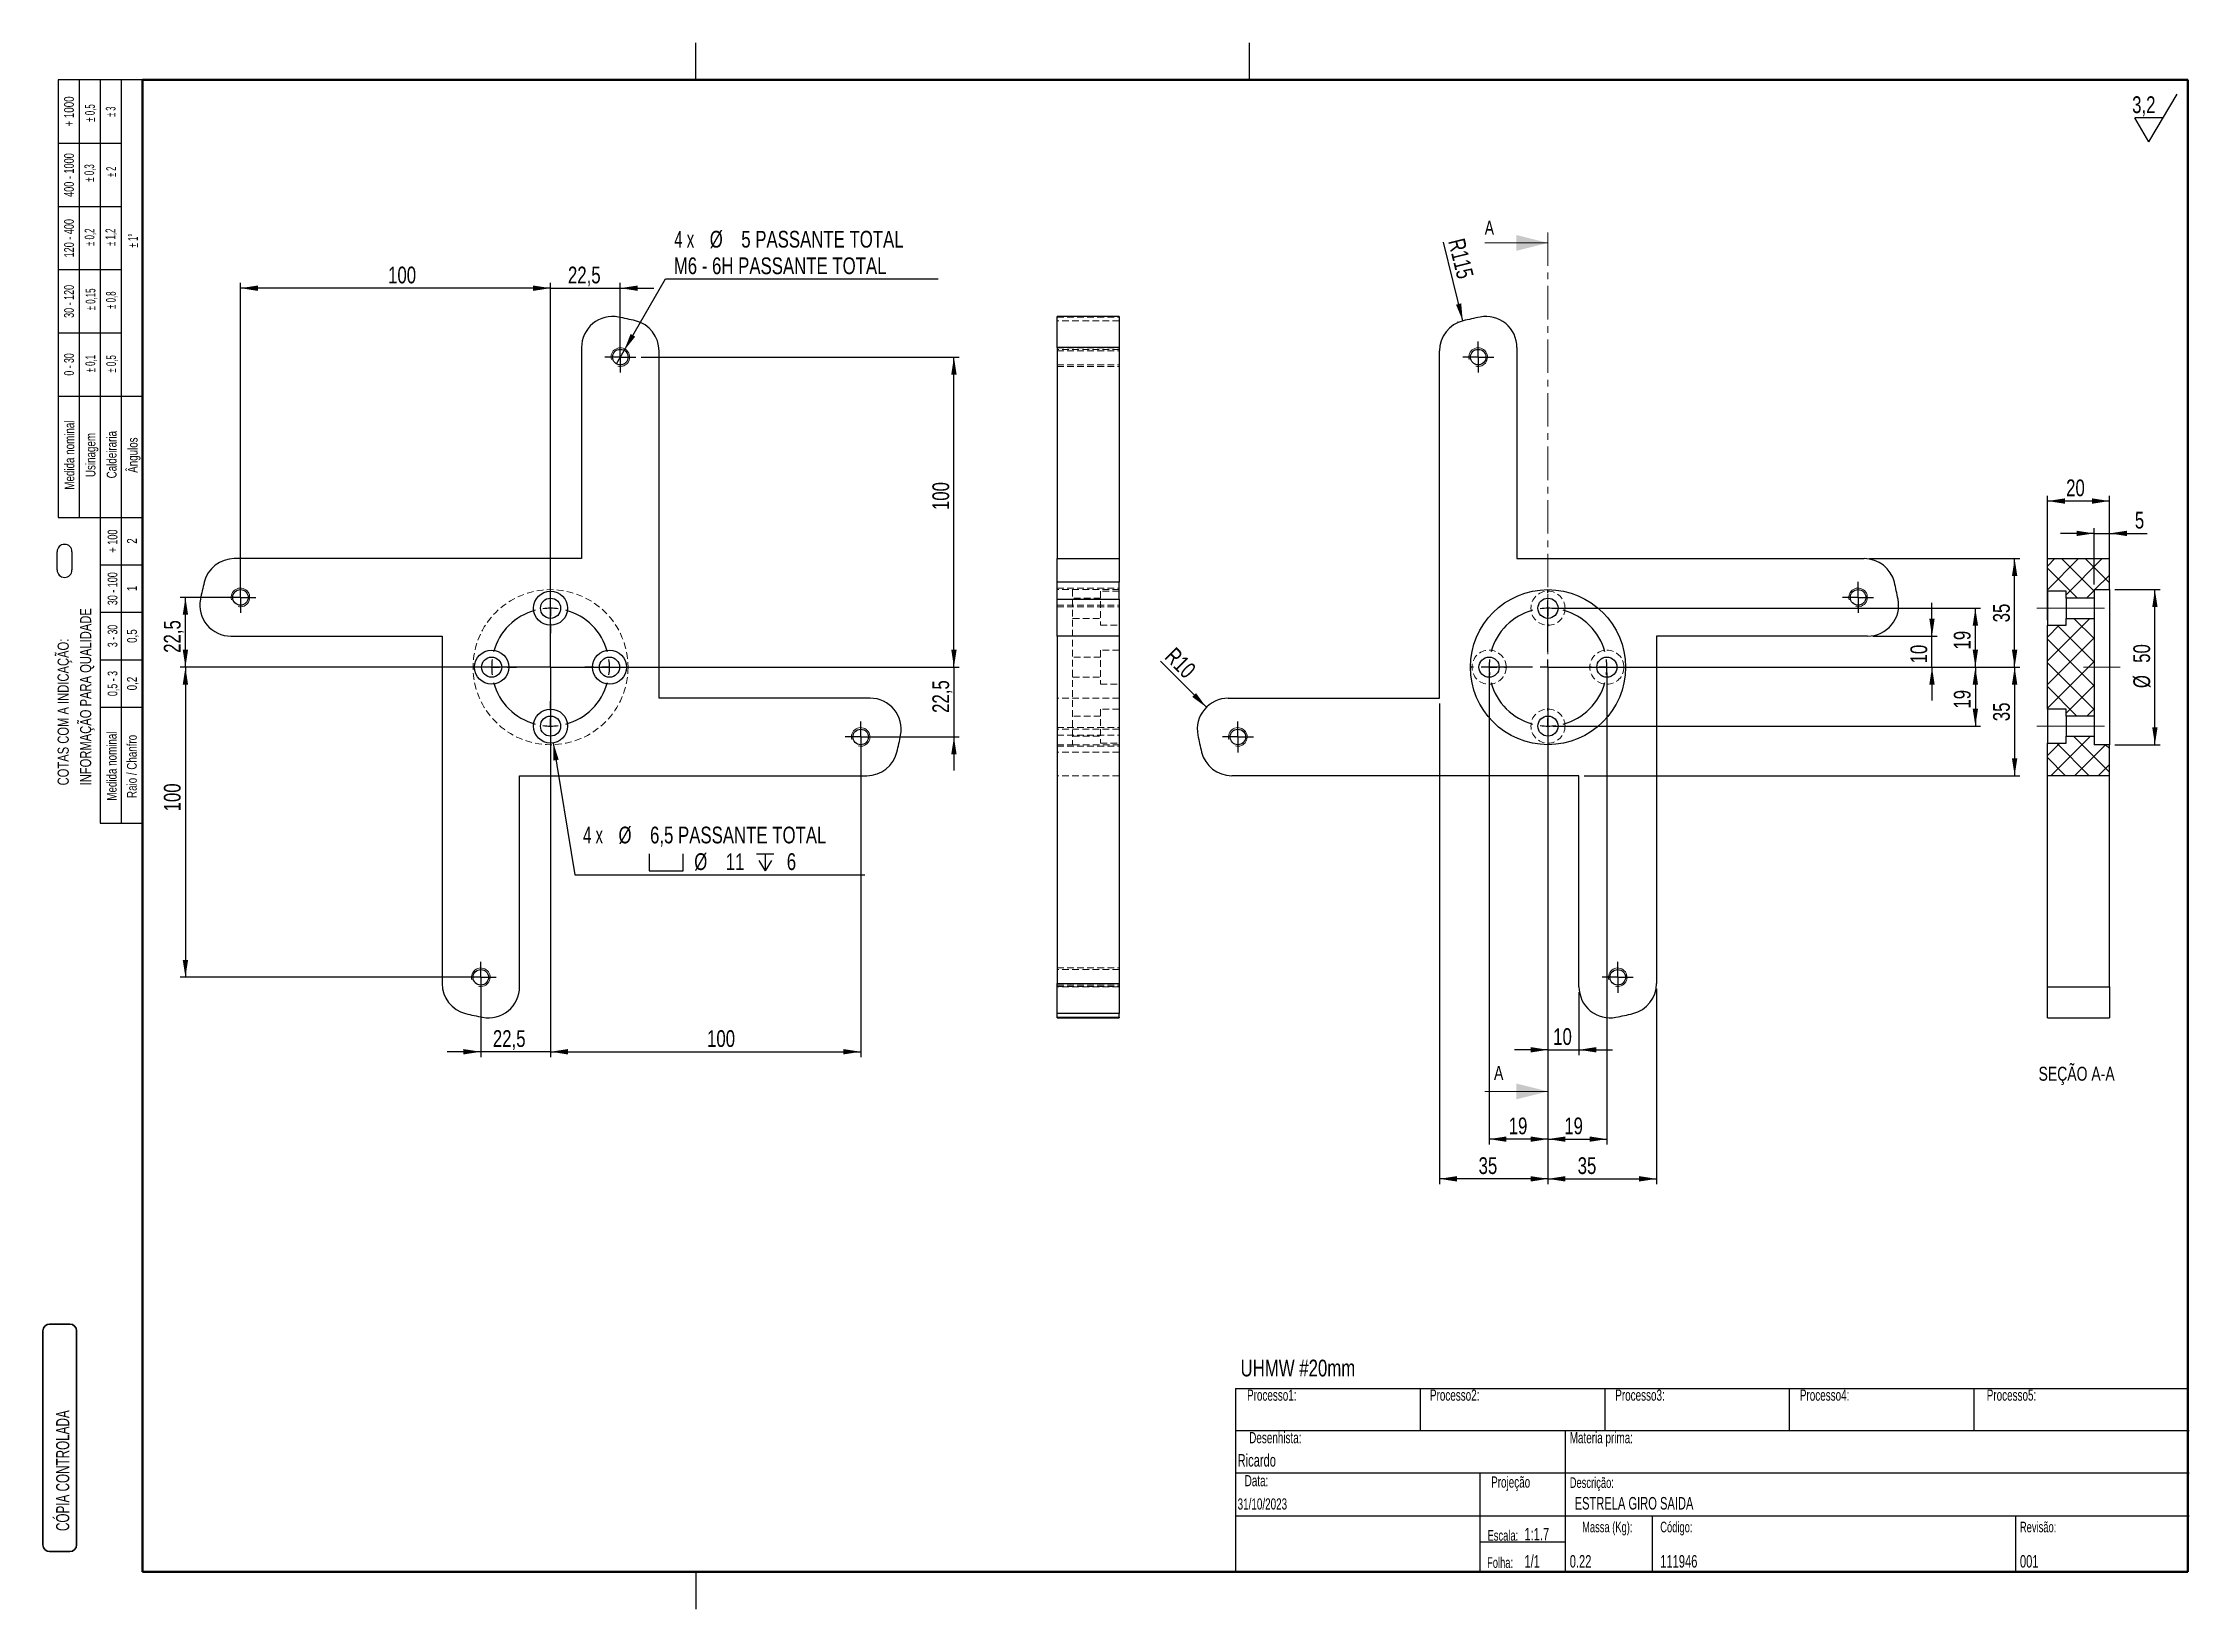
# Model space of a CAD drawing. Header units: millimetres. Extents: x 10 to 702, y 0 to 505.
import ezdxf
from ezdxf.enums import TextEntityAlignment as Align

# ---------------------------------------------------------------- set-up
doc = ezdxf.new("R2010")
doc.units = ezdxf.units.MM
doc.header["$LTSCALE"] = 1.7
for name, pattern in [('CENTER', [10.16, 6.35, -1.27, 1.27, -1.27]), ('CENTERX2', [20.32, 12.7, -2.54, 2.54, -2.54]), ('HIDDEN', [1.905, 1.27, -0.635])]:
    doc.linetypes.add(name, pattern=pattern)
doc.layers.add('CONTORNO', color=7, linetype='Continuous', lineweight=25)
doc.layers.add('DIMENSÃO', color=7, linetype='Continuous')
doc.styles.add('SLDTEXTSTYLE0', font='TXT', dxfattribs={"width": 0.663})
doc.styles.add('SLDTEXTSTYLE1', font='TXT', dxfattribs={"width": 0.75})
doc.styles.add('SLDTEXTSTYLE2', font='TXT', dxfattribs={"width": 0.605})
doc.styles.add('SLDTEXTSTYLE3', font='TXT', dxfattribs={"width": 0.57})
doc.styles.add('SLDTEXTSTYLE4', font='TXT', dxfattribs={"width": 0.7})
doc.styles.add('SLDTEXTSTYLE5', font='TXT', dxfattribs={"width": 0.694444})
doc.styles.add('SLDTEXTSTYLE6', font='TXT', dxfattribs={"width": 0.6875})
doc.styles.add('SLDTEXTSTYLE7', font='TXT', dxfattribs={"width": 0.666667})
doc.styles.add('SLDTEXTSTYLE8', font='TXT', dxfattribs={"width": 0.678571})
doc.dimstyles.new('SLDDIMSTYLE0', dxfattribs={"dimtxt": 5.3975, "dimasz": 5.6134, "dimexe": 0, "dimexo": 0.0625, "dimgap": 1.349375, "dimtad": 1, "dimdec": 3, "dimrnd": 1e-09, "dimzin": 12, "dimdsep": 46, "dimtxsty": 'SLDTEXTSTYLE1', "dimsah": 1, "dimcen": 0.09, "dimadec": 0, "dimazin": 3, "dimtfac": 1, "dimtdec": 3, "dimtofl": 0, "dimtmove": 0, "dimatfit": 3, "dimfxl": 0, "dimfrac": 2, "dimtolj": 1, "dimtzin": 12, "dimarcsym": 0})
doc.dimstyles.new('SLDDIMSTYLE1', dxfattribs={"dimtxt": 5.3975, "dimasz": 5.6134, "dimexe": 0, "dimexo": 0.0625, "dimgap": 1.349375, "dimtad": 1, "dimdec": 3, "dimrnd": 1e-09, "dimzin": 12, "dimdsep": 46, "dimtxsty": 'SLDTEXTSTYLE1', "dimsah": 1, "dimcen": 0.09, "dimadec": 0, "dimazin": 3, "dimtfac": 1, "dimtdec": 3, "dimtmove": 0, "dimatfit": 0, "dimfxl": 0, "dimfrac": 2, "dimtolj": 1, "dimtzin": 12, "dimarcsym": 0})
doc.dimstyles.new('SLDDIMSTYLE2', dxfattribs={"dimtxt": 5.3975, "dimasz": 5.6134, "dimexe": 0, "dimexo": 0.0625, "dimgap": 1.349375, "dimtad": 1, "dimdec": 3, "dimrnd": 1e-09, "dimzin": 12, "dimdsep": 46, "dimtxsty": 'SLDTEXTSTYLE1', "dimsah": 1, "dimcen": 0, "dimadec": 0, "dimazin": 3, "dimtfac": 1, "dimtdec": 3, "dimtofl": 0, "dimtmove": 0, "dimatfit": 3, "dimfxl": 0, "dimfrac": 2, "dimtolj": 1, "dimtzin": 12, "dimarcsym": 0})
doc.dimstyles.new('SLDDIMSTYLE3', dxfattribs={"dimtxt": 5.3975, "dimasz": 5.6134, "dimexe": 0, "dimexo": 0.0625, "dimgap": 1.349375, "dimtad": 0, "dimtih": 1, "dimtoh": 1, "dimdec": 1, "dimrnd": 1e-09, "dimzin": 12, "dimdsep": 46, "dimtxsty": 'SLDTEXTSTYLE1', "dimsah": 1, "dimcen": 0, "dimadec": 0, "dimazin": 3, "dimtfac": 1, "dimtdec": 3, "dimtofl": 0, "dimtmove": 0, "dimatfit": 3, "dimfxl": 0, "dimfrac": 2, "dimtolj": 1, "dimtzin": 12, "dimarcsym": 0})
doc.dimstyles.new('SLDDIMSTYLE4', dxfattribs={"dimtxt": 5.3975, "dimasz": 5.6134, "dimexe": 0, "dimexo": 0.0625, "dimgap": 1.349375, "dimtad": 0, "dimtih": 1, "dimtoh": 1, "dimdec": 6, "dimrnd": 1e-09, "dimzin": 12, "dimdsep": 46, "dimtxsty": 'SLDTEXTSTYLE1', "dimblk1": 'NONE', "dimsah": 1, "dimcen": 0, "dimadec": 0, "dimazin": 3, "dimtfac": 1, "dimtdec": 3, "dimtmove": 0, "dimatfit": 3, "dimldrblk": 'NONE', "dimfxl": 0, "dimfrac": 2, "dimtolj": 1, "dimtzin": 12, "dimarcsym": 0})

msp = doc.modelspace()

# ---------------------------------------------------------------- texts
at = {"color": 7, "linetype": 'Continuous', "char_height": 4.4979167, "attachment_point": 1, "style": 'SLDTEXTSTYLE1'}
for insert in [(475.3486052, 447.5698103), (478.350591, 175.0064194)]:
    msp.add_mtext('A', dxfattribs=dict(at, insert=insert))
at = {"layer": 'CONTORNO'}
for s, insert, char_height, attachment_point, style in [('SEÇÃO A-A', (666.2157759, 174.7452305), 4.49791667, 2, 'SLDTEXTSTYLE1'), ('UHMW #20mm', (396.6144204, 80.2842279), 5.3975, 1, 'SLDTEXTSTYLE1'), ('Processo1:', (406.687436, 70.6545457), 3.59833333, 2, 'SLDTEXTSTYLE0'), ('Processo2:', (465.6715597, 70.6545457), 3.59833333, 2, 'SLDTEXTSTYLE0'), ('Processo3:', (525.4268522, 70.6545457), 3.59833333, 2, 'SLDTEXTSTYLE0'), ('Processo4:', (584.9573185, 70.6545457), 3.59833333, 2, 'SLDTEXTSTYLE0'), ('Processo5:', (645.2194519, 70.6545457), 3.59833333, 2, 'SLDTEXTSTYLE0')]:
    msp.add_mtext(s, dxfattribs=dict(at, insert=insert, char_height=char_height, attachment_point=attachment_point, style=style))
at = {"layer": 'DIMENSÃO', "attachment_point": 2, "rotation": 90}
for s, insert, char_height, style in [('+ 1000', (17.2627494, 482.8073558), 3.14854167, 'SLDTEXTSTYLE1'), ('± 0,5', (24.0215074, 482.3220968), 3.14854167, 'SLDTEXTSTYLE2'), ('± 3', (30.6801335, 482.7243535), 3.14854167, 'SLDTEXTSTYLE3'), ('400 - 1000', (17.2627494, 462.3064132), 3.14854167, 'SLDTEXTSTYLE4'), ('± 0,3', (23.8000209, 462.9683161), 3.14854167, 'SLDTEXTSTYLE2'), ('± 2', (30.8403589, 463.3470145), 3.14854167, 'SLDTEXTSTYLE3'), ('120 - 400', (17.2627494, 441.938117), 3.14854167, 'SLDTEXTSTYLE5'), ('± 0,2', (23.8801335, 442.2478655), 3.14854167, 'SLDTEXTSTYLE2'), ('± 1,2', (30.6000209, 442.2478655), 3.14854167, 'SLDTEXTSTYLE2'), ('± 1°', (37.8918769, 441.1903617), 3.14854167, 'SLDTEXTSTYLE2'), ('30 - 120', (17.2627494, 421.5698216), 3.14854167, 'SLDTEXTSTYLE6'), ('± 0,15', (24.2094699, 422.2118882), 3.14854167, 'SLDTEXTSTYLE2'), ('± 0,8', (30.7742297, 421.9620713), 3.14854167, 'SLDTEXTSTYLE2'), ('0 - 30', (17.2627494, 401.2332293), 3.14854167, 'SLDTEXTSTYLE7'), ('± 0,1', (24.1392682, 401.490818), 3.14854167, 'SLDTEXTSTYLE2'), ('± 0,5', (30.85289, 401.4044398), 3.14854167, 'SLDTEXTSTYLE2'), ('Medida nominal', (17.4088015, 371.998081), 3.148541667, 'SLDTEXTSTYLE1'), ('Usinagem', (24.2088015, 372.0214045), 3.14854167, 'SLDTEXTSTYLE1'), ('Caldeiraria', (31.0088015, 372.1278138), 3.148541667, 'SLDTEXTSTYLE1'), ('Ângulos', (37.8088015, 371.9893365), 3.14854167, 'SLDTEXTSTYLE1'), ('+ 100', (31.2981138, 344.2747053), 3.14854167, 'SLDTEXTSTYLE4'), ('2', (37.5674398, 344.3044519), 3.1485417, 'SLDTEXTSTYLE1'), ('30 - 100', (31.2981138, 328.9054673), 3.14854167, 'SLDTEXTSTYLE6'), ('1', (37.5674398, 329.0044519), 3.1485417, 'SLDTEXTSTYLE1'), ('3 - 30', (31.2981138, 313.6688749), 3.14854167, 'SLDTEXTSTYLE7'), ('0,5', (37.5674398, 313.6337556), 3.14854167, 'SLDTEXTSTYLE1'), ('0,5 - 3', (31.2981138, 298.3298824), 3.14854167, 'SLDTEXTSTYLE8'), ('0,2', (37.5674398, 298.3337556), 3.14854167, 'SLDTEXTSTYLE1'), ('Medida nominal', (31.0545004, 271.7025089), 3.148541667, 'SLDTEXTSTYLE1'), ('Raio / Chanfro', (37.5308102, 271.6035364), 3.148541667, 'SLDTEXTSTYLE1')]:
    msp.add_mtext(s, dxfattribs=dict(at, insert=insert, char_height=char_height, style=style))
at = {"layer": 'DIMENSÃO', "style": 'SLDTEXTSTYLE0'}
for s, insert, char_height, attachment_point in [('Desenhista:', (407.8355365, 56.9362589), 3.598333333, 2), ('Materia prima:', (502.7676965, 56.9362589), 3.598333333, 1), ('Ricardo', (395.6675402, 49.854869), 4.048125, 1), ('Data:', (401.7576556, 43.0708609), 3.59833333, 2), ('Projeção', (483.716445, 42.6179385), 3.59833333, 2), ('Descrição:', (502.7676965, 42.339292), 3.4, 1), ('31/10/2023', (395.6675402, 35.5523921), 3.59833333, 1), ('ESTRELA GIRO SAIDA', (504.3480602, 36.0022644), 4.048125, 1), ('Massa (Kg):', (514.8801965, 28.0281639), 3.4, 2), ('Código:', (531.9545211, 28.0281639), 3.4, 1), ('Revisão:', (647.9355445, 28.0281639), 3.4, 1), ('Escala:', (481.205618, 25.315131), 3.4, 2), ('1:1.7', (488.1488983, 26.0436499), 4.048125, 1), ('Folha:', (480.302493, 16.5552305), 3.4, 2), ('1/1', (488.1488983, 17.2837494), 4.048125, 1), ('0.22', (502.7676965, 17.2837494), 4.048125, 1), ('111946', (531.9545211, 17.2837494), 4.048125, 1), ('001', (647.9355445, 17.2837494), 4.048125, 1)]:
    msp.add_mtext(s, dxfattribs=dict(at, insert=insert, char_height=char_height, attachment_point=attachment_point))

# ---------------------------------------------------------------- blocks, each defined once
blk = doc.blocks.new('CÓPIA CONTROLADA')
at = {"color": 1, "linetype": 'Continuous', "lineweight": 35}
for p, q in [((0, 2.17), (0, 71.21)), ((2.17, 73.38), (8.68, 73.38)), ((10.85, 2.17), (10.85, 71.21)), ((2.17, 0), (8.68, 0))]:
    blk.add_line(p, q, dxfattribs=at)
for centre, start, end in [((2.17, 71.21), 90, 180), ((8.68, 71.21), 0, 90), ((2.17, 2.17), 180, 270), ((8.68, 2.17), 270, 360)]:
    blk.add_arc(centre, 2.17, start, end, dxfattribs=at)
at = {"color": 1, "linetype": 'Continuous', "lineweight": 35, "style": 'SLDTEXTSTYLE0', "width": 0.663}
blk.add_attdef('CP_CONTROL', text='', height=4.25, rotation=90, dxfattribs=at).set_placement((4.2, 6.62), align=Align.TOP_LEFT)
blk = doc.blocks.new('SW_NOTE_0')
at = {"layer": 'DIMENSÃO', "color": 0}
for p, q in [((-4.8, 69.49), (-4.8, 75.33)), ((0, 75.33), (0, 69.49))]:
    blk.add_line(p, q, dxfattribs=at)
for centre, start, end in [((-2.4, 75.33), 0, 180), ((-2.4, 69.49), 180, 0)]:
    blk.add_arc(centre, 2.4, start, end, dxfattribs=at)
at = {"layer": 'DIMENSÃO', "color": 0, "char_height": 3.5983, "attachment_point": 1, "rotation": 90, "style": 'SLDTEXTSTYLE1'}
for s, insert in [('INFORMAÇÃO PARA QUALIDADE', (2.59, 0)), ('COTAS COM A INDICAÇÃO:', (-4.64, 0))]:
    blk.add_mtext(s, dxfattribs=dict(at, insert=insert))
blk = doc.blocks.new('SW_SFSYMBOL_0')
at = {"layer": 'CONTORNO', "color": 0}
for p, q in [((5.41, -7.71), (14.51, 7.71)), ((5.41, -7.71), (0.86, 0)), ((9.96, 0), (0.86, 0))]:
    blk.add_line(p, q, dxfattribs=at)
at = {"layer": 'CONTORNO', "color": 0, "insert": (0, 6.96), "char_height": 5.397, "attachment_point": 1, "style": 'SLDTEXTSTYLE1'}
blk.add_mtext('3,2', dxfattribs=at)
blk = doc.blocks.new('_D')
at = {"layer": 'CONTORNO'}
for p, q in [((497.45, 322.61), (635.26, 322.61)), ((633.56, 303.61), (633.56, 322.61)), ((497.45, 303.61), (635.26, 303.61))]:
    blk.add_line(p, q, dxfattribs=at)
for points in [[(633.56, 322.61), (632.7, 316.99), (634.43, 316.99)], [(633.56, 303.61), (634.43, 309.22), (632.7, 309.22)]]:
    blk.add_solid(points, dxfattribs=at)
at = {"layer": 'CONTORNO', "insert": (626.61, 309.31), "char_height": 5.397, "attachment_point": 1, "rotation": 90, "style": 'SLDTEXTSTYLE1'}
blk.add_mtext('19', dxfattribs=at)
blk = doc.blocks.new('_D_1')
at = {"layer": 'CONTORNO'}
for p, q in [((619.58, 313.61), (619.58, 324.4)), ((600.53, 313.61), (621.28, 313.61)), ((619.58, 303.61), (619.58, 313.61)), ((497.45, 303.61), (621.28, 303.61)), ((619.58, 303.61), (619.58, 292.81))]:
    blk.add_line(p, q, dxfattribs=at)
for points in [[(619.58, 313.61), (620.44, 319.22), (618.72, 319.22)], [(619.58, 303.61), (618.72, 297.99), (620.44, 297.99)]]:
    blk.add_solid(points, dxfattribs=at)
at = {"layer": 'CONTORNO', "insert": (612.62, 304.82), "char_height": 5.397, "attachment_point": 1, "rotation": 90, "style": 'SLDTEXTSTYLE1'}
blk.add_mtext('10', dxfattribs=at)
blk = doc.blocks.new('_D_2')
at = {"layer": 'CONTORNO'}
for p, q in [((599.43, 338.61), (647.93, 338.61)), ((646.23, 303.61), (646.23, 338.61)), ((497.45, 303.61), (647.93, 303.61))]:
    blk.add_line(p, q, dxfattribs=at)
for points in [[(646.23, 338.61), (645.36, 332.99), (647.09, 332.99)], [(646.23, 303.61), (647.09, 309.22), (645.36, 309.22)]]:
    blk.add_solid(points, dxfattribs=at)
at = {"layer": 'CONTORNO', "insert": (639.27, 318.06), "char_height": 5.397, "attachment_point": 1, "rotation": 90, "style": 'SLDTEXTSTYLE1'}
blk.add_mtext('35', dxfattribs=at)
blk = doc.blocks.new('_D_3')
at = {"layer": 'CONTORNO'}
for p, q in [((497.45, 303.61), (635.26, 303.61)), ((633.56, 303.61), (633.56, 284.61)), ((497.45, 284.61), (635.26, 284.61))]:
    blk.add_line(p, q, dxfattribs=at)
for points in [[(633.56, 303.61), (632.7, 297.99), (634.43, 297.99)], [(633.56, 284.61), (634.43, 290.22), (632.7, 290.22)]]:
    blk.add_solid(points, dxfattribs=at)
at = {"layer": 'CONTORNO', "insert": (626.61, 290.24), "char_height": 5.397, "attachment_point": 1, "rotation": 90, "style": 'SLDTEXTSTYLE1'}
blk.add_mtext('19', dxfattribs=at)
blk = doc.blocks.new('_D_4')
at = {"layer": 'CONTORNO'}
for p, q in [((497.45, 303.61), (647.93, 303.61)), ((646.23, 303.61), (646.23, 268.61)), ((507.45, 268.61), (647.93, 268.61))]:
    blk.add_line(p, q, dxfattribs=at)
for points in [[(646.23, 303.61), (645.36, 297.99), (647.09, 297.99)], [(646.23, 268.61), (647.09, 274.22), (645.36, 274.22)]]:
    blk.add_solid(points, dxfattribs=at)
at = {"layer": 'CONTORNO', "insert": (639.27, 286.2), "char_height": 5.397, "attachment_point": 1, "rotation": 90, "style": 'SLDTEXTSTYLE1'}
blk.add_mtext('35', dxfattribs=at)
blk = doc.blocks.new('_D_5')
at = {"layer": 'CONTORNO'}
for p, q in [((495.75, 301.91), (495.75, 178.52)), ((505.75, 198.83), (505.75, 178.52)), ((495.75, 180.22), (484.95, 180.22)), ((495.75, 180.22), (505.75, 180.22)), ((505.75, 180.22), (516.54, 180.22))]:
    blk.add_line(p, q, dxfattribs=at)
for points in [[(495.75, 180.22), (490.14, 181.09), (490.14, 179.36)], [(505.75, 180.22), (511.36, 179.36), (511.36, 181.09)]]:
    blk.add_solid(points, dxfattribs=at)
at = {"layer": 'CONTORNO', "insert": (497.43, 187.18), "char_height": 5.397, "attachment_point": 1, "style": 'SLDTEXTSTYLE1'}
blk.add_mtext('10', dxfattribs=at)
blk = doc.blocks.new('_D_6')
at = {"layer": 'CONTORNO'}
for p, q in [((495.75, 301.91), (495.75, 149.71)), ((514.75, 301.91), (514.75, 149.71)), ((495.75, 151.41), (514.75, 151.41))]:
    blk.add_line(p, q, dxfattribs=at)
for points in [[(495.75, 151.41), (501.36, 150.55), (501.36, 152.27)], [(514.75, 151.41), (509.14, 152.27), (509.14, 150.55)]]:
    blk.add_solid(points, dxfattribs=at)
at = {"layer": 'CONTORNO', "insert": (501.01, 158.37), "char_height": 5.397, "attachment_point": 1, "style": 'SLDTEXTSTYLE1'}
blk.add_mtext('19', dxfattribs=at)
blk = doc.blocks.new('_D_7')
at = {"layer": 'CONTORNO'}
for p, q in [((495.75, 301.91), (495.75, 136.91)), ((530.75, 199.93), (530.75, 136.91)), ((495.75, 138.61), (530.75, 138.61))]:
    blk.add_line(p, q, dxfattribs=at)
for points in [[(495.75, 138.61), (501.36, 137.74), (501.36, 139.47)], [(530.75, 138.61), (525.14, 139.47), (525.14, 137.74)]]:
    blk.add_solid(points, dxfattribs=at)
at = {"layer": 'CONTORNO', "insert": (505.32, 145.56), "char_height": 5.397, "attachment_point": 1, "style": 'SLDTEXTSTYLE1'}
blk.add_mtext('35', dxfattribs=at)
blk = doc.blocks.new('_D_8')
at = {"layer": 'CONTORNO'}
for p, q in [((476.75, 301.91), (476.75, 149.71)), ((495.75, 301.91), (495.75, 149.71)), ((495.75, 151.41), (476.75, 151.41))]:
    blk.add_line(p, q, dxfattribs=at)
for points in [[(476.75, 151.41), (482.36, 150.55), (482.36, 152.27)], [(495.75, 151.41), (490.14, 152.27), (490.14, 150.55)]]:
    blk.add_solid(points, dxfattribs=at)
at = {"layer": 'CONTORNO', "insert": (483.08, 158.37), "char_height": 5.397, "attachment_point": 1, "style": 'SLDTEXTSTYLE1'}
blk.add_mtext('19', dxfattribs=at)
blk = doc.blocks.new('_D_9')
at = {"layer": 'CONTORNO'}
for p, q in [((495.75, 301.91), (495.75, 136.91)), ((460.75, 291.91), (460.75, 136.91)), ((495.75, 138.61), (460.75, 138.61))]:
    blk.add_line(p, q, dxfattribs=at)
for points in [[(460.75, 138.61), (466.36, 137.74), (466.36, 139.47)], [(495.75, 138.61), (490.14, 139.47), (490.14, 137.74)]]:
    blk.add_solid(points, dxfattribs=at)
at = {"layer": 'CONTORNO', "insert": (473.37, 145.56), "char_height": 5.397, "attachment_point": 1, "style": 'SLDTEXTSTYLE1'}
blk.add_mtext('35', dxfattribs=at)
blk = doc.blocks.new('_D_10')
at = {"layer": 'CONTORNO'}
blk.add_line((468.27, 415.28), (462.03, 440.64), dxfattribs=at)
blk.add_arc((495.75, 303.61), 115, 104.62107, 104.67221, dxfattribs=at)
blk.add_solid([(468.27, 415.28), (467.77, 420.93), (466.09, 420.52)], dxfattribs=at)
at = {"layer": 'CONTORNO', "insert": (468.78, 442.3), "char_height": 5.397, "attachment_point": 1, "rotation": 283.82529, "style": 'SLDTEXTSTYLE1'}
blk.add_mtext('R115', dxfattribs=at)
blk = doc.blocks.new('_D_11')
at = {"layer": 'CONTORNO'}
blk.add_line((385.6, 290.68), (370.75, 305.53), dxfattribs=at)
blk.add_solid([(385.6, 290.68), (382.24, 295.26), (381.02, 294.04)], dxfattribs=at)
at = {"layer": 'CONTORNO', "insert": (375.62, 310.41), "char_height": 5.397, "attachment_point": 1, "rotation": 315, "style": 'SLDTEXTSTYLE1'}
blk.add_mtext('R10', dxfattribs=at)
blk = doc.blocks.new('SW_CENTERMARKSYMBOL_0')
at = {"layer": 'CONTORNO', "color": 0}
for p, q in [((0, 43), (0, 43.75)), ((0, 24), (0, 40.5)), ((0, 38), (0, 40.5)), ((0, 38), (0, 35.5)), ((0, 33), (0, 32.25)), ((0, 19), (0, 21.5)), ((-24, 19), (-24.75, 19)), ((-5, 19), (-21.5, 19)), ((-19, 19), (-21.5, 19)), ((-19, 19), (-16.5, 19)), ((-14, 19), (-13.25, 19)), ((0, 19), (-2.5, 19)), ((0, 19), (0, 16.5)), ((0, 19), (2.5, 19)), ((0, 14), (0, -2.5)), ((5, 19), (21.5, 19)), ((14, 19), (13.25, 19)), ((19, 19), (16.5, 19)), ((19, 19), (21.5, 19)), ((24, 19), (24.75, 19)), ((0, 5), (0, 5.75)), ((0, 0), (0, 2.5)), ((0, 0), (0, -2.5)), ((0, -5), (0, -5.75))]:
    blk.add_line(p, q, dxfattribs=at)
for start, end in [(105.07784, 164.92216), (90, 97.53892), (82.46108, 90), (15.07784, 74.92216), (172.46108, 180), (0, 7.53892), (180, 187.53892), (195.07784, 254.92216), (285.07784, 344.92216), (352.46108, 0), (262.46108, 270), (270, 277.53892)]:
    blk.add_arc((0, 19), 19, start, end, dxfattribs=at)
blk = doc.blocks.new('SW_CENTERMARKSYMBOL_1')
at = {"layer": 'CONTORNO', "color": 0}
for p, q in [((-2.5, 0), (-5, 0)), ((0, 0), (-2.5, 0)), ((0, 2.5), (0, 5)), ((0, 0), (0, 2.5)), ((0, 0), (0, -2.5)), ((0, 0), (2.5, 0)), ((2.5, 0), (5, 0)), ((0, -2.5), (0, -5))]:
    blk.add_line(p, q, dxfattribs=at)
blk = doc.blocks.new('SW_CENTERMARKSYMBOL_2')
at = {"layer": 'CONTORNO', "color": 0}
for p, q in [((-2.5, 0), (-5, 0)), ((0, 0), (-2.5, 0)), ((0, 2.5), (0, 5)), ((0, 0), (0, 2.5)), ((0, 0), (0, -2.5)), ((0, 0), (2.5, 0)), ((2.5, 0), (5, 0)), ((0, -2.5), (0, -5))]:
    blk.add_line(p, q, dxfattribs=at)
blk = doc.blocks.new('SW_CENTERMARKSYMBOL_3')
at = {"layer": 'CONTORNO', "color": 0}
for p, q in [((-2.5, 0), (-5, 0)), ((0, 0), (-2.5, 0)), ((0, 2.5), (0, 5)), ((0, 0), (0, 2.5)), ((0, 0), (0, -2.5)), ((0, 0), (2.5, 0)), ((2.5, 0), (5, 0)), ((0, -2.5), (0, -5))]:
    blk.add_line(p, q, dxfattribs=at)
blk = doc.blocks.new('SW_CENTERMARKSYMBOL_4')
at = {"layer": 'CONTORNO', "color": 0}
for p, q in [((-2.5, 0), (-5, 0)), ((0, 0), (-2.5, 0)), ((0, 2.5), (0, 5)), ((0, 0), (0, 2.5)), ((0, 0), (0, -2.5)), ((0, 0), (2.5, 0)), ((2.5, 0), (5, 0)), ((0, -2.5), (0, -5))]:
    blk.add_line(p, q, dxfattribs=at)
blk = doc.blocks.new('_D_12')
at = {"layer": 'CONTORNO'}
for p, q in [((671.82, 346.75), (661.03, 346.75)), ((671.82, 330.31), (671.82, 348.45)), ((671.82, 346.75), (676.82, 346.75)), ((676.82, 330.31), (676.82, 348.45)), ((676.82, 346.75), (688.98, 346.75))]:
    blk.add_line(p, q, dxfattribs=at)
for points in [[(671.82, 346.75), (666.21, 347.61), (666.21, 345.89)], [(676.82, 346.75), (682.44, 345.89), (682.44, 347.61)]]:
    blk.add_solid(points, dxfattribs=at)
at = {"layer": 'CONTORNO', "insert": (684.99, 353.71), "char_height": 5.4, "attachment_point": 1, "style": 'SLDTEXTSTYLE1'}
blk.add_mtext('5', dxfattribs=at)
blk = doc.blocks.new('_D_13')
at = {"layer": 'CONTORNO'}
for p, q in [((656.82, 318.81), (656.82, 358.88)), ((676.82, 357.18), (656.82, 357.18)), ((676.82, 330.31), (676.82, 358.88))]:
    blk.add_line(p, q, dxfattribs=at)
for points in [[(656.82, 357.18), (662.44, 356.32), (662.44, 358.05)], [(676.82, 357.18), (671.21, 358.05), (671.21, 356.32)]]:
    blk.add_solid(points, dxfattribs=at)
at = {"layer": 'CONTORNO', "insert": (662.83, 364.14), "char_height": 5.397, "attachment_point": 1, "style": 'SLDTEXTSTYLE1'}
blk.add_mtext('20', dxfattribs=at)
blk = doc.blocks.new('_D_14')
at = {"layer": 'CONTORNO'}
for p, q in [((678.52, 328.61), (693.16, 328.61)), ((691.46, 278.61), (691.46, 328.61)), ((678.52, 278.61), (693.16, 278.61))]:
    blk.add_line(p, q, dxfattribs=at)
for points in [[(691.46, 328.61), (690.6, 322.99), (692.32, 322.99)], [(691.46, 278.61), (692.32, 284.22), (690.6, 284.22)]]:
    blk.add_solid(points, dxfattribs=at)
at = {"layer": 'CONTORNO', "char_height": 5.397, "attachment_point": 1, "rotation": 90, "style": 'SLDTEXTSTYLE1'}
for s, insert in [('50', (684.5, 305.01)), ('%%c', (684.5, 296.86))]:
    blk.add_mtext(s, dxfattribs=dict(at, insert=insert))
blk = doc.blocks.new('SW_SYMBOL_HOLE_SPOT')
at = {"layer": 'CONTORNO', "color": 0}
for p, q in [((0, 1487.5), (0, 127.5)), ((0, 127.5), (2720, 127.5)), ((2720, 127.5), (2720, 1487.5))]:
    blk.add_line(p, q, dxfattribs=at)
blk = doc.blocks.new('SW_SYMBOL_HOLE_DEPTH')
at = {"layer": 'CONTORNO', "color": 0}
for p, q in [((0, 1487.5), (1360, 1487.5)), ((170, 943.5), (680, 127.5)), ((680, 1487.5), (680, 127.5)), ((1190, 943.5), (680, 127.5))]:
    blk.add_line(p, q, dxfattribs=at)
blk = doc.blocks.new('_D_15')
at = {"layer": 'CONTORNO'}
for p, q in [((175, 279.18), (181.91, 236.64)), ((181.91, 236.64), (275.51, 236.64))]:
    blk.add_line(p, q, dxfattribs=at)
blk.add_solid([(175, 279.18), (175.05, 273.5), (176.75, 273.78)], dxfattribs=at)
at = {"layer": 'CONTORNO', "xscale": 0.00405556640625, "yscale": 0.00405556640625, "zscale": 0.00405556640625}
for name, p in [('SW_SYMBOL_HOLE_SPOT', (205.87, 237.39)), ('SW_SYMBOL_HOLE_DEPTH', (240.55, 237.39))]:
    blk.add_blockref(name, p, dxfattribs=at)
at = {"layer": 'CONTORNO', "attachment_point": 1}
for s, insert, char_height, style in [('4 x', (184.61, 252.18), 5.397, 'SLDTEXTSTYLE7'), ('%%c', (196.03, 252.18), 5.397, 'SLDTEXTSTYLE1'), ('6,5 PASSANTE TOTAL', (206.2, 252.18), 5.3975, 'SLDTEXTSTYLE1'), ('%%c', (220.45, 243.6), 5.397, 'SLDTEXTSTYLE1'), ('11', (230.62, 243.6), 5.397, 'SLDTEXTSTYLE1'), ('6', (250.29, 243.6), 5.4, 'SLDTEXTSTYLE1')]:
    blk.add_mtext(s, dxfattribs=dict(at, insert=insert, char_height=char_height, style=style))
blk = doc.blocks.new('_D_16')
at = {"layer": 'CONTORNO'}
for p, q in [((203.32, 403.61), (305.9, 403.61)), ((304.2, 303.61), (304.2, 403.61)), ((175.82, 303.61), (305.9, 303.61))]:
    blk.add_line(p, q, dxfattribs=at)
for points in [[(304.2, 403.61), (303.33, 397.99), (305.06, 397.99)], [(304.2, 303.61), (305.06, 309.22), (303.33, 309.22)]]:
    blk.add_solid(points, dxfattribs=at)
at = {"layer": 'CONTORNO', "insert": (297.24, 354.27), "char_height": 5.397, "attachment_point": 1, "rotation": 90, "style": 'SLDTEXTSTYLE1'}
blk.add_mtext('100', dxfattribs=at)
blk = doc.blocks.new('_D_17')
at = {"layer": 'CONTORNO'}
for p, q in [((174.12, 425.83), (163.33, 425.83)), ((174.12, 305.31), (174.12, 427.53)), ((174.12, 425.83), (196.62, 425.83)), ((196.62, 405.31), (196.62, 427.53)), ((196.62, 425.83), (207.42, 425.83))]:
    blk.add_line(p, q, dxfattribs=at)
for points in [[(174.12, 425.83), (168.51, 426.69), (168.51, 424.96)], [(196.62, 425.83), (202.23, 424.96), (202.23, 426.69)]]:
    blk.add_solid(points, dxfattribs=at)
at = {"layer": 'CONTORNO', "insert": (179.73, 432.78), "char_height": 5.397, "attachment_point": 1, "style": 'SLDTEXTSTYLE1'}
blk.add_mtext('22,5', dxfattribs=at)
blk = doc.blocks.new('_D_18')
at = {"layer": 'CONTORNO'}
for p, q in [((197.87, 405.77), (211.16, 428.79)), ((211.16, 428.79), (299.11, 428.79)), ((195.37, 401.44), (197.87, 405.77))]:
    blk.add_line(p, q, dxfattribs=at)
blk.add_solid([(197.87, 405.77), (201.42, 410.2), (199.93, 411.07)], dxfattribs=at)
at = {"layer": 'CONTORNO', "attachment_point": 1}
for s, insert, char_height, style in [('4 x', (214.02, 444.32), 5.397, 'SLDTEXTSTYLE7'), ('%%c', (225.45, 444.32), 5.397, 'SLDTEXTSTYLE1'), ('5 PASSANTE TOTAL', (235.62, 444.32), 5.3975, 'SLDTEXTSTYLE1'), ('M6 - 6H PASSANTE TOTAL', (213.86, 435.75), 5.3975, 'SLDTEXTSTYLE1')]:
    blk.add_mtext(s, dxfattribs=dict(at, insert=insert, char_height=char_height, style=style))
blk = doc.blocks.new('_None')
blk = doc.blocks.new('_D_19')
at = {"layer": 'CONTORNO'}
for p, q in [((174.12, 301.91), (174.12, 177.89)), ((274.12, 279.41), (274.12, 177.89)), ((174.12, 179.59), (274.12, 179.59))]:
    blk.add_line(p, q, dxfattribs=at)
for points in [[(174.12, 179.59), (179.73, 178.72), (179.73, 180.45)], [(274.12, 179.59), (268.51, 180.45), (268.51, 178.72)]]:
    blk.add_solid(points, dxfattribs=at)
at = {"layer": 'CONTORNO', "insert": (224.58, 186.54), "char_height": 5.397, "attachment_point": 1, "style": 'SLDTEXTSTYLE1'}
blk.add_mtext('100', dxfattribs=at)
blk = doc.blocks.new('_D_20')
at = {"layer": 'CONTORNO'}
for p, q in [((172.42, 303.61), (54.68, 303.61)), ((56.38, 303.61), (56.38, 203.61)), ((149.92, 203.61), (54.68, 203.61))]:
    blk.add_line(p, q, dxfattribs=at)
for points in [[(56.38, 303.61), (55.51, 297.99), (57.24, 297.99)], [(56.38, 203.61), (57.24, 209.22), (55.51, 209.22)]]:
    blk.add_solid(points, dxfattribs=at)
at = {"layer": 'CONTORNO', "insert": (49.42, 257.1), "char_height": 5.397, "attachment_point": 1, "rotation": 90, "style": 'SLDTEXTSTYLE1'}
blk.add_mtext('100', dxfattribs=at)
blk = doc.blocks.new('_D_21')
at = {"layer": 'CONTORNO'}
for p, q in [((74.12, 327.81), (74.12, 427.53)), ((174.12, 425.83), (74.12, 425.83)), ((174.12, 305.31), (174.12, 427.53))]:
    blk.add_line(p, q, dxfattribs=at)
for points in [[(74.12, 425.83), (79.73, 424.96), (79.73, 426.69)], [(174.12, 425.83), (168.51, 426.69), (168.51, 424.96)]]:
    blk.add_solid(points, dxfattribs=at)
at = {"layer": 'CONTORNO', "insert": (121.73, 432.78), "char_height": 5.397, "attachment_point": 1, "style": 'SLDTEXTSTYLE1'}
blk.add_mtext('100', dxfattribs=at)
blk = doc.blocks.new('_D_22')
at = {"layer": 'CONTORNO'}
for p, q in [((72.42, 326.11), (54.68, 326.11)), ((56.38, 303.61), (56.38, 326.11)), ((172.42, 303.61), (54.68, 303.61))]:
    blk.add_line(p, q, dxfattribs=at)
for points in [[(56.38, 326.11), (55.51, 320.49), (57.24, 320.49)], [(56.38, 303.61), (57.24, 309.22), (55.51, 309.22)]]:
    blk.add_solid(points, dxfattribs=at)
at = {"layer": 'CONTORNO', "insert": (49.42, 308.23), "char_height": 5.397, "attachment_point": 1, "rotation": 90, "style": 'SLDTEXTSTYLE1'}
blk.add_mtext('22,5', dxfattribs=at)
blk = doc.blocks.new('_D_23')
at = {"layer": 'CONTORNO'}
for p, q in [((174.12, 301.91), (174.12, 177.89)), ((151.62, 201.91), (151.62, 177.89)), ((151.62, 179.59), (140.83, 179.59)), ((174.12, 179.59), (151.62, 179.59)), ((174.12, 179.59), (184.92, 179.59))]:
    blk.add_line(p, q, dxfattribs=at)
for points in [[(151.62, 179.59), (146.01, 180.45), (146.01, 178.72)], [(174.12, 179.59), (179.73, 178.72), (179.73, 180.45)]]:
    blk.add_solid(points, dxfattribs=at)
at = {"layer": 'CONTORNO', "insert": (155.52, 186.54), "char_height": 5.397, "attachment_point": 1, "style": 'SLDTEXTSTYLE1'}
blk.add_mtext('22,5', dxfattribs=at)
blk = doc.blocks.new('_D_24')
at = {"layer": 'CONTORNO'}
for p, q in [((304.2, 303.61), (304.2, 314.4)), ((175.82, 303.61), (305.9, 303.61)), ((304.2, 303.61), (304.2, 281.11)), ((275.82, 281.11), (305.9, 281.11)), ((304.2, 281.11), (304.2, 270.31))]:
    blk.add_line(p, q, dxfattribs=at)
for points in [[(304.2, 303.61), (305.06, 309.22), (303.33, 309.22)], [(304.2, 281.11), (303.33, 275.49), (305.06, 275.49)]]:
    blk.add_solid(points, dxfattribs=at)
at = {"layer": 'CONTORNO', "insert": (297.24, 288.86), "char_height": 5.397, "attachment_point": 1, "rotation": 90, "style": 'SLDTEXTSTYLE1'}
blk.add_mtext('22,5', dxfattribs=at)
blk = doc.blocks.new('SW_CENTERMARKSYMBOL_5')
at = {"layer": 'CONTORNO', "color": 0}
for p, q in [((0, 43), (0, 46)), ((0, 24), (0, 40.5)), ((0, 38), (0, 40.5)), ((0, 38), (0, 35.5)), ((0, 33), (0, 30)), ((0, 19), (0, 21.5)), ((-24, 19), (-27, 19)), ((-5, 19), (-21.5, 19)), ((-19, 19), (-21.5, 19)), ((-19, 19), (-16.5, 19)), ((-14, 19), (-11, 19)), ((0, 19), (-2.5, 19)), ((0, 19), (0, 16.5)), ((0, 19), (2.5, 19)), ((0, 14), (0, -2.5)), ((5, 19), (21.5, 19)), ((14, 19), (11, 19)), ((19, 19), (16.5, 19)), ((19, 19), (21.5, 19)), ((24, 19), (27, 19)), ((0, 5), (0, 8)), ((0, 0), (0, 2.5)), ((0, 0), (0, -2.5)), ((0, -5), (0, -8))]:
    blk.add_line(p, q, dxfattribs=at)
for start, end in [(105.07784, 164.92216), (90, 97.53892), (82.46108, 90), (15.07784, 74.92216), (172.46108, 180), (0, 7.53892), (180, 187.53892), (195.07784, 254.92216), (285.07784, 344.92216), (352.46108, 0), (262.46108, 270), (270, 277.53892)]:
    blk.add_arc((0, 19), 19, start, end, dxfattribs=at)
blk = doc.blocks.new('SW_CENTERMARKSYMBOL_6')
at = {"layer": 'CONTORNO', "color": 0}
for p, q in [((-2.5, 0), (-5, 0)), ((0, 0), (-2.5, 0)), ((0, 2.5), (0, 5)), ((0, 0), (0, 2.5)), ((0, 0), (0, -2.5)), ((0, 0), (2.5, 0)), ((2.5, 0), (5, 0)), ((0, -2.5), (0, -5))]:
    blk.add_line(p, q, dxfattribs=at)
blk = doc.blocks.new('SW_CENTERMARKSYMBOL_7')
at = {"layer": 'CONTORNO', "color": 0}
for p, q in [((-2.5, 0), (-5, 0)), ((0, 0), (-2.5, 0)), ((0, 2.5), (0, 5)), ((0, 0), (0, 2.5)), ((0, 0), (0, -2.5)), ((0, 0), (2.5, 0)), ((2.5, 0), (5, 0)), ((0, -2.5), (0, -5))]:
    blk.add_line(p, q, dxfattribs=at)
blk = doc.blocks.new('SW_CENTERMARKSYMBOL_8')
at = {"layer": 'CONTORNO', "color": 0}
for p, q in [((-2.5, 0), (-5, 0)), ((0, 0), (-2.5, 0)), ((0, 2.5), (0, 5)), ((0, 0), (0, 2.5)), ((0, 0), (0, -2.5)), ((0, 0), (2.5, 0)), ((2.5, 0), (5, 0)), ((0, -2.5), (0, -5))]:
    blk.add_line(p, q, dxfattribs=at)
blk = doc.blocks.new('SW_CENTERMARKSYMBOL_9')
at = {"layer": 'CONTORNO', "color": 0}
for p, q in [((-2.5, 0), (-5, 0)), ((0, 0), (-2.5, 0)), ((0, 2.5), (0, 5)), ((0, 0), (0, 2.5)), ((0, 0), (0, -2.5)), ((0, 0), (2.5, 0)), ((2.5, 0), (5, 0)), ((0, -2.5), (0, -5))]:
    blk.add_line(p, q, dxfattribs=at)

# ---------------------------------------------------------------- dimensions: what is measured, and where the dimension line sits
at = {"layer": 'CONTORNO'}
for p1, p2, text, dimstyle, picture, middle in [((195.3702499, 401.4421211), (197.8702499, 405.7722481), '4 x <> PASSANTE TOTAL\\PM6 - 6H PASSANTE TOTAL\\P', 'SLDDIMSTYLE4', '_D_18', (256.4820237, 437.3633779)), ((173.2386451, 290.0360678), (175.0018547, 279.1783013), '4 x <> PASSANTE TOTAL\\P{\\fGDT;v}%%c 11 {\\fGDT;x} 6\\P', 'SLDDIMSTYLE3', '_D_15', (230.0574752, 245.2186795))]:
    dim = msp.add_diameter_dim_2p(p1=p1, p2=p2, text=text, dimstyle=dimstyle, dxfattribs=at)
    dim.commit()
    dim.dimension.update_dxf_attribs({"geometry": picture, "text_midpoint": middle, "dimtype": 163})
for center, mpoint, picture, middle in [((495.7486052, 303.6071846), (468.2679656, 415.2755079), '_D_10', (463.9617804, 432.7738942)), ((392.6709645, 283.6071846), (385.5998967, 290.6782524), '_D_11', (374.8572303, 301.4209527))]:
    dim = msp.add_radius_dim(center=center, mpoint=mpoint, dimstyle='SLDDIMSTYLE2', dxfattribs=at)
    dim.commit()
    dim.dimension.update_dxf_attribs({"geometry": picture, "text_midpoint": middle, "dimtype": 164})
for base, p1, p2, dimstyle, picture, middle in [((74.1202499, 425.8269795), (174.1202499, 303.6071846), (74.1202499, 326.1071846), 'SLDDIMSTYLE0', '_D_21', (127.713144, 425.8269795)), ((196.6202499, 425.8269795), (174.1202499, 303.6071846), (196.6202499, 403.6071846), 'SLDDIMSTYLE1', '_D_17', (186.7113652, 425.8269795)), ((656.8217459, 357.1832096), (676.8217459, 328.6071846), (656.8217459, 317.1071846), 'SLDDIMSTYLE0', '_D_13', (666.8217459, 357.1832096)), ((676.8217459, 346.7486105), (671.8217459, 328.6071846), (676.8217459, 328.6071846), 'SLDDIMSTYLE1', '_D_12', (686.9835763, 346.7486105)), ((151.6202499, 179.5859401), (174.1202499, 303.6071846), (151.6202499, 203.6071846), 'SLDDIMSTYLE1', '_D_23', (162.4920422, 179.5859401)), ((274.1202499, 179.5859401), (174.1202499, 303.6071846), (274.1202499, 281.1071846), 'SLDDIMSTYLE0', '_D_19', (230.5648282, 179.5859401)), ((476.7486052, 151.4091079), (495.7486052, 303.6071846), (476.7486052, 303.6071846), 'SLDDIMSTYLE0', '_D_8', (487.0680424, 151.4091079)), ((505.7486052, 180.2249105), (495.7486052, 303.6071846), (505.7486052, 200.5295439), 'SLDDIMSTYLE1', '_D_5', (501.4221704, 180.2249105)), ((514.7486052, 151.4091079), (495.7486052, 303.6071846), (514.7486052, 303.6071846), 'SLDDIMSTYLE0', '_D_6', (504.9969058, 151.4091079))]:
    dim = msp.add_linear_dim(base=base, p1=p1, p2=p2, dimstyle=dimstyle, dxfattribs=at)
    dim.commit()
    dim.dimension.update_dxf_attribs({"geometry": picture, "text_midpoint": middle, "dimtype": 160})
for base, p1, p2, angle, dimstyle, picture, middle in [((304.1978905, 403.6071846), (174.1202499, 303.6071846), (201.6202499, 403.6071846), 90, 'SLDDIMSTYLE0', '_D_16', (304.1978905, 360.2521656)), ((646.2262458, 338.6071846), (495.7486052, 303.6071846), (597.7289954, 338.6071846), 90, 'SLDDIMSTYLE0', '_D_2', (646.2262458, 322.0475716)), ((56.3784956, 326.1071846), (174.1202499, 303.6071846), (74.1202499, 326.1071846), 90, 'SLDDIMSTYLE0', '_D_22', (56.3784956, 315.2089959)), ((619.5791351, 313.6071846), (495.7486052, 303.6071846), (598.8262458, 313.6071846), 90, 'SLDDIMSTYLE1', '_D_1', (619.5791351, 308.8097487)), ((633.5648576, 322.6071846), (495.7486052, 303.6071846), (495.7486052, 322.6071846), 90, 'SLDDIMSTYLE0', '_D', (633.5648576, 313.2971463)), ((304.1978905, 281.1071846), (174.1202499, 303.6071846), (274.1202499, 281.1071846), 90, 'SLDDIMSTYLE1', '_D_24', (304.1978905, 295.8389701)), ((56.3784956, 203.6071846), (174.1202499, 303.6071846), (151.6202499, 203.6071846), 90, 'SLDDIMSTYLE0', '_D_20', (56.3784956, 263.078747)), ((460.7486052, 138.6072263), (495.7486052, 303.6071846), (460.7486052, 293.6071846), 0, 'SLDDIMSTYLE0', '_D_9', (477.3574601, 138.6072263)), ((633.5648576, 284.6071846), (495.7486052, 303.6071846), (495.7486052, 284.6071846), 90, 'SLDDIMSTYLE0', '_D_3', (633.5648576, 294.2257066)), ((646.2262458, 268.6071846), (495.7486052, 303.6071846), (505.7486052, 268.6071846), 90, 'SLDDIMSTYLE0', '_D_4', (646.2262458, 290.1870488)), ((530.7486052, 138.6072263), (495.7486052, 303.6071846), (530.7486052, 201.6267943), 0, 'SLDDIMSTYLE0', '_D_7', (509.3103544, 138.6072263))]:
    dim = msp.add_linear_dim(base=base, p1=p1, p2=p2, angle=angle, dimstyle=dimstyle, dxfattribs=at)
    dim.commit()
    dim.dimension.update_dxf_attribs({"geometry": picture, "text_midpoint": middle, "dimtype": 160})
dim = msp.add_linear_dim(base=(691.4613702, 328.6071846), p1=(676.8217459, 278.6071846), p2=(676.8217459, 328.6071846), angle=90, text='%%c<>', dimstyle='SLDDIMSTYLE0', dxfattribs=at)
dim.commit()
dim.dimension.update_dxf_attribs({"geometry": '_D_14', "text_midpoint": (691.4613702, 304.9236115), "dimtype": 160})

# ---------------------------------------------------------------- hatches: boundary and pattern name
at = {"layer": 'CONTORNO', "linetype": 'Continuous', "lineweight": 18}
h = msp.add_hatch(dxfattribs=at)
h.set_pattern_fill('ANSI37', color=256, scale=1.7, angle=2.8e-322, style=0)
h.paths.add_polyline_path([(676.8217459, 338.6071846), (656.8217459, 338.6071846), (656.8217459, 328.1071846), (662.8217459, 328.1071846), (662.8217459, 325.8571846), (671.8217459, 325.8571846), (671.8217459, 328.6071846), (676.8217459, 328.6071846)], flags=0)
h = msp.add_hatch(dxfattribs=at)
h.set_pattern_fill('ANSI37', color=256, scale=1.7, angle=2.8e-322, style=0)
h.paths.add_polyline_path([(662.8217459, 287.8571846), (671.8217459, 287.8571846), (671.8217459, 319.3571846), (662.8217459, 319.3571846), (662.8217459, 317.1071846), (656.8217459, 317.1071846), (656.8217459, 290.1071846), (662.8217459, 290.1071846)], flags=0)
h = msp.add_hatch(dxfattribs=at)
h.set_pattern_fill('ANSI37', color=256, scale=1.7, angle=2.8e-322, style=0)
h.paths.add_polyline_path([(656.8217459, 268.6071846), (676.8217459, 268.6071846), (676.8217459, 278.6071846), (671.8217459, 278.6071846), (671.8217459, 281.3571846), (662.8217459, 281.3571846), (662.8217459, 279.1071846), (656.8217459, 279.1071846)], flags=0)

# ---------------------------------------------------------------- linework, layer by layer
at = {"color": 7, "linetype": 'Continuous', "lineweight": 50}
for p, q in [((42.5, 11.9), (42.5, 493)), ((42.5, 493), (702.1, 493)), ((702.1, 493), (702.1, 11.9)), ((702.1, 11.9), (42.5, 11.9))]:
    msp.add_line(p, q, dxfattribs=at)
at = {"color": 7, "linetype": 'CENTER', "lineweight": 18}
msp.add_line((495.7486052, 443.823459), (495.7486052, 163.3909102), dxfattribs=at)
at = {"color": 7, "linetype": 'Continuous', "lineweight": 18}
for p, q in [((475.3486052, 440.423459), (495.7486052, 440.423459)), ((475.3486052, 166.7909102), (495.7486052, 166.7909102))]:
    msp.add_line(p, q, dxfattribs=at)
at = {"color": 7, "linetype": 'Continuous', "lineweight": 25}
for p, q in [((357.4753535, 416.6848252), (337.4753535, 416.6848252)), ((337.4753535, 406.6848252), (337.4753535, 416.6848252)), ((357.4753535, 416.6848252), (357.4753535, 406.6848252)), ((184.1202499, 406.6848252), (184.1202499, 338.6071846)), ((209.1202499, 293.6071846), (209.1202499, 405.5875748)), ((357.4753535, 406.6848252), (337.4753535, 406.6848252)), ((337.4753535, 406.6848252), (337.4753535, 338.6071846)), ((357.4753535, 406.6848252), (357.4753535, 338.6071846)), ((460.7486052, 293.6071846), (460.7486052, 405.5875748)), ((485.7486052, 406.6848252), (485.7486052, 338.6071846)), ((184.1202499, 338.6071846), (72.1398596, 338.6071846)), ((337.4753535, 338.6071846), (357.4753535, 338.6071846)), ((337.4753535, 330.9881369), (337.4753535, 338.6071846)), ((357.4753535, 338.6071846), (357.4753535, 330.9881369)), ((485.7486052, 338.6071846), (597.7289954, 338.6071846)), ((656.8217459, 338.6071846), (676.8217459, 338.6071846)), ((656.8217459, 328.1071846), (656.8217459, 338.6071846)), ((676.8217459, 328.6071846), (676.8217459, 338.6071846)), ((357.4753535, 330.9881369), (337.4753535, 330.9881369)), ((337.4753535, 325.5119465), (337.4753535, 330.9881369)), ((337.4753535, 325.5119465), (357.4753535, 325.5119465)), ((337.4753535, 313.6071846), (337.4753535, 325.5119465)), ((357.4753535, 325.5119465), (357.4753535, 330.9881369)), ((357.4753535, 325.5119465), (357.4753535, 313.6071846)), ((662.8217459, 328.1071846), (656.8217459, 328.1071846)), ((656.8217459, 328.1071846), (656.8217459, 317.1071846)), ((662.8217459, 325.8571846), (662.8217459, 328.1071846)), ((671.8217459, 325.8571846), (662.8217459, 325.8571846)), ((662.8217459, 325.8571846), (662.8217459, 319.3571846)), ((671.8217459, 328.6071846), (676.8217459, 328.6071846)), ((671.8217459, 328.6071846), (671.8217459, 325.8571846)), ((671.8217459, 325.8571846), (671.8217459, 319.3571846)), ((676.8217459, 328.6071846), (676.8217459, 278.6071846)), ((662.8217459, 319.3571846), (671.8217459, 319.3571846)), ((662.8217459, 317.1071846), (662.8217459, 319.3571846)), ((671.8217459, 319.3571846), (671.8217459, 287.8571846)), ((71.0426093, 313.6071846), (139.1202499, 313.6071846)), ((139.1202499, 313.6071846), (139.1202499, 201.6267943)), ((357.4753535, 313.6071846), (337.4753535, 313.6071846)), ((337.4753535, 313.6071846), (337.4753535, 201.6267943)), ((357.4753535, 313.6071846), (357.4753535, 201.6267943)), ((598.8262458, 313.6071846), (530.7486052, 313.6071846)), ((530.7486052, 313.6071846), (530.7486052, 201.6267943)), ((656.8217459, 317.1071846), (662.8217459, 317.1071846)), ((656.8217459, 290.1071846), (656.8217459, 317.1071846)), ((277.1978905, 293.6071846), (209.1202499, 293.6071846)), ((392.6709645, 293.6071846), (460.7486052, 293.6071846)), ((662.8217459, 290.1071846), (656.8217459, 290.1071846)), ((656.8217459, 290.1071846), (656.8217459, 279.1071846)), ((662.8217459, 287.8571846), (662.8217459, 290.1071846)), ((671.8217459, 287.8571846), (662.8217459, 287.8571846)), ((662.8217459, 287.8571846), (662.8217459, 281.3571846)), ((671.8217459, 287.8571846), (671.8217459, 281.3571846)), ((656.8217459, 279.1071846), (662.8217459, 279.1071846)), ((656.8217459, 268.6071846), (656.8217459, 279.1071846)), ((662.8217459, 279.1071846), (662.8217459, 281.3571846)), ((662.8217459, 281.3571846), (671.8217459, 281.3571846)), ((671.8217459, 281.3571846), (671.8217459, 278.6071846)), ((676.8217459, 278.6071846), (671.8217459, 278.6071846)), ((676.8217459, 268.6071846), (676.8217459, 278.6071846)), ((164.1202499, 268.6071846), (276.1006402, 268.6071846)), ((164.1202499, 200.5295439), (164.1202499, 268.6071846)), ((505.7486052, 268.6071846), (393.7682149, 268.6071846)), ((505.7486052, 200.5295439), (505.7486052, 268.6071846)), ((676.8217459, 268.6071846), (656.8217459, 268.6071846)), ((656.8217459, 200.5295439), (656.8217459, 268.6071846)), ((676.8217459, 200.5295439), (676.8217459, 268.6071846)), ((337.4753535, 201.6267943), (357.4753535, 201.6267943)), ((337.4753535, 191.9143762), (337.4753535, 201.6267943)), ((357.4753535, 201.6267943), (357.4753535, 191.9143762)), ((656.8217459, 200.5295439), (676.8217459, 200.5295439)), ((656.8217459, 190.5295439), (656.8217459, 200.5295439)), ((676.8217459, 200.5295439), (676.8217459, 190.5295439)), ((357.4753535, 191.9143762), (337.4753535, 191.9143762)), ((337.4753535, 190.7126258), (337.4753535, 191.9143762)), ((337.4753535, 190.7126258), (357.4753535, 190.7126258)), ((337.4753535, 190.5295439), (337.4753535, 190.7126258)), ((337.4753535, 190.5295439), (357.4753535, 190.5295439)), ((357.4753535, 190.7126258), (357.4753535, 191.9143762)), ((357.4753535, 190.7126258), (357.4753535, 190.5295439)), ((656.8217459, 190.5295439), (676.8217459, 190.5295439))]:
    msp.add_line(p, q, dxfattribs=at)
at = {"color": 7, "linetype": 'HIDDEN', "lineweight": 18}
for p, q in [((337.4753535, 416.5017434), (357.4753535, 416.5017434)), ((357.4753535, 415.299993), (337.4753535, 415.299993)), ((337.4753535, 406.6071846), (357.4753535, 406.6071846)), ((357.4753535, 406.1071846), (337.4753535, 406.1071846)), ((337.4753535, 405.5875748), (357.4753535, 405.5875748)), ((337.4753535, 401.1071846), (357.4753535, 401.1071846)), ((337.4753535, 400.6071846), (357.4753535, 400.6071846)), ((337.4753535, 329.1071846), (357.4753535, 329.1071846)), ((357.4753535, 328.6071846), (337.4753535, 328.6071846)), ((342.4753535, 328.6071846), (342.4753535, 278.6071846)), ((351.4753535, 325.8571846), (342.4753535, 325.8571846)), ((351.4753535, 328.1071846), (351.4753535, 317.1071846)), ((357.4753535, 328.1071846), (351.4753535, 328.1071846)), ((337.4753535, 323.6071846), (357.4753535, 323.6071846)), ((337.4753535, 323.1071846), (357.4753535, 323.1071846)), ((342.4753535, 319.3571846), (351.4753535, 319.3571846)), ((351.4753535, 317.1071846), (357.4753535, 317.1071846)), ((351.4753535, 306.8571846), (342.4753535, 306.8571846)), ((351.4753535, 309.1071846), (351.4753535, 298.1071846)), ((357.4753535, 309.1071846), (351.4753535, 309.1071846)), ((342.4753535, 300.3571846), (351.4753535, 300.3571846)), ((351.4753535, 298.1071846), (357.4753535, 298.1071846)), ((357.4753535, 293.6071846), (337.4753535, 293.6071846)), ((337.4753535, 284.1071846), (357.4753535, 284.1071846)), ((351.4753535, 287.8571846), (342.4753535, 287.8571846)), ((351.4753535, 290.1071846), (351.4753535, 279.1071846)), ((357.4753535, 290.1071846), (351.4753535, 290.1071846)), ((357.4753535, 283.6071846), (337.4753535, 283.6071846)), ((337.4753535, 281.7024227), (357.4753535, 281.7024227)), ((337.4753535, 278.6071846), (342.4753535, 278.6071846)), ((337.4753535, 278.1071846), (357.4753535, 278.1071846)), ((342.4753535, 281.3571846), (351.4753535, 281.3571846)), ((342.4753535, 278.6071846), (357.4753535, 278.6071846)), ((351.4753535, 279.1071846), (357.4753535, 279.1071846)), ((357.4753535, 276.2262322), (337.4753535, 276.2262322)), ((357.4753535, 268.6071846), (337.4753535, 268.6071846)), ((337.4753535, 206.6071846), (357.4753535, 206.6071846)), ((357.4753535, 206.1071846), (337.4753535, 206.1071846)), ((337.4753535, 201.1071846), (357.4753535, 201.1071846)), ((337.4753535, 200.6071846), (357.4753535, 200.6071846)), ((357.4753535, 200.5295439), (337.4753535, 200.5295439))]:
    msp.add_line(p, q, dxfattribs=at)
at = {"color": 7, "linetype": 'Continuous', "lineweight": 25}
for centre, radius in [((196.6202499, 403.6071846), 2.5), ((473.2486052, 403.6071846), 2.5), ((74.1202499, 326.1071846), 2.5), ((174.1202499, 322.6071846), 5.5), ((174.1202499, 322.6071846), 3.25), ((495.7486052, 303.6071846), 25), ((495.7486052, 322.6071846), 3.25), ((595.7486052, 326.1071846), 2.5), ((155.1202499, 303.6071846), 5.5), ((155.1202499, 303.6071846), 3.25), ((193.1202499, 303.6071846), 5.5), ((193.1202499, 303.6071846), 3.25), ((476.7486052, 303.6071846), 3.25), ((514.7486052, 303.6071846), 3.25), ((174.1202499, 284.6071846), 5.5), ((174.1202499, 284.6071846), 3.25), ((495.7486052, 284.6071846), 3.25), ((274.1202499, 281.1071846), 2.5), ((395.7486052, 281.1071846), 2.5), ((151.6202499, 203.6071846), 2.5), ((518.2486052, 203.6071846), 2.5)]:
    msp.add_circle(centre, radius, dxfattribs=at)
at = {"color": 7, "linetype": 'HIDDEN', "lineweight": 18}
for centre, radius in [((174.1202499, 303.6071846), 25), ((495.7486052, 322.6071846), 5.5), ((476.7486052, 303.6071846), 5.5), ((514.7486052, 303.6071846), 5.5), ((495.7486052, 284.6071846), 5.5)]:
    msp.add_circle(centre, radius, dxfattribs=at)
at = {"color": 7, "linetype": 'Continuous', "lineweight": 25}
for centre, radius, start, end in [((194.1202499, 406.6848252), 10, 79.0194245724, 180), ((174.1202499, 303.6071846), 115, 76.225853002, 79.0194245724), ((199.1202499, 405.5875748), 10, 0, 76.225853002), ((470.7486052, 405.5875748), 10, 103.774146998, 180), ((495.7486052, 303.6071846), 115, 100.9805754276, 103.774146998), ((475.7486052, 406.6848252), 10, 0, 100.9805754276), ((72.1398596, 328.6071846), 10, 90, 166.225853002), ((597.7289954, 328.6071846), 10, 13.774146998, 90), ((71.0426093, 323.6071846), 10, 169.0194245724, 270), ((174.1202499, 303.6071846), 115, 166.225853002, 169.0194245724), ((598.8262458, 323.6071846), 10, 270, 10.9805754276), ((495.7486052, 303.6071846), 115, 10.9805754276, 13.774146998), ((277.1978905, 283.6071846), 10, 349.0194245724, 90), ((392.6709645, 283.6071846), 10, 90, 190.9805754276), ((174.1202499, 303.6071846), 115, 346.225853002, 349.0194245724), ((495.7486052, 303.6071846), 115, 190.9805754276, 193.774146998), ((276.1006402, 278.6071846), 10, 270, 346.225853002), ((393.7682149, 278.6071846), 10, 193.774146998, 270), ((149.1202499, 201.6267943), 10, 180, 256.225853002), ((520.7486052, 201.6267943), 10, 283.774146998, 0), ((154.1202499, 200.5295439), 10, 259.0194245724, 0), ((515.7486052, 200.5295439), 10, 180, 280.9805754276), ((174.1202499, 303.6071846), 115, 256.225853002, 259.0194245724), ((495.7486052, 303.6071846), 115, 280.9805754276, 283.774146998)]:
    msp.add_arc(centre, radius, start, end, dxfattribs=at)
at = {"color": 7, "linetype": 'Continuous', "lineweight": 18}
for centre in [(196.6202499, 403.6071846), (473.2486052, 403.6071846), (74.1202499, 326.1071846), (595.7486052, 326.1071846), (274.1202499, 281.1071846), (395.7486052, 281.1071846), (151.6202499, 203.6071846), (518.2486052, 203.6071846)]:
    msp.add_arc(centre, 3, 255, 195, dxfattribs=at)
for points in [[(495.7486052, 440.423459), (485.5486052, 442.973459), (485.5486052, 437.873459)], [(495.7486052, 166.7909102), (485.5486052, 169.3409102), (485.5486052, 164.2409102)]]:
    msp.add_solid(points, dxfattribs=at)
at = {"layer": 'CONTORNO', "linetype": 'CENTERX2', "lineweight": 18}
for p, q in [((662.8217459, 322.6071846), (653.4217459, 322.6071846)), ((675.2217459, 322.6071846), (662.8217459, 322.6071846)), ((668.4217459, 303.6071846), (680.2217459, 303.6071846)), ((662.8217459, 284.6071846), (653.4217459, 284.6071846)), ((675.2217459, 284.6071846), (662.8217459, 284.6071846))]:
    msp.add_line(p, q, dxfattribs=at)
at = {"layer": 'DIMENSÃO'}
for p, q in [((221.0016921, 493), (221.0016921, 504.9207449)), ((399.4824111, 493), (399.4824111, 504.9207449)), ((42.5, 493), (15.3, 493)), ((15.3, 493), (15.3, 351.9)), ((22.1, 493), (22.1, 351.9)), ((28.9, 493), (28.9, 351.9)), ((35.7, 493), (35.7, 351.9)), ((15.3, 472.6), (35.7, 472.6)), ((15.3, 452.2), (35.7, 452.2)), ((15.3, 431.8), (35.7, 431.8)), ((15.3, 411.4), (35.7, 411.4)), ((15.3, 391), (42.5, 391)), ((15.3, 351.9), (42.5, 351.9)), ((28.9, 351.9), (28.9, 253.3)), ((35.7, 351.9), (35.7, 253.3)), ((28.8124338, 336.6), (42.5, 336.6)), ((28.8124338, 321.3), (42.5, 321.3)), ((28.8124338, 306), (42.5, 306)), ((28.8124338, 290.7), (42.5, 290.7)), ((28.9, 253.3), (42.5, 253.3)), ((395.0382905, 71.0224153), (702.1, 71.0224153)), ((395.0382905, 71.0224153), (395.0382905, 57.4224153)), ((454.5382905, 71.0224153), (454.5382905, 57.4224153)), ((514.0382905, 71.0224153), (514.0382905, 57.4224153)), ((573.5382905, 71.0224153), (573.5382905, 57.4224153)), ((633.0382905, 71.0224153), (633.0382905, 57.4224153)), ((395.0382905, 57.4224153), (395.0382905, 11.9)), ((395.0382905, 57.4224153), (702.4785332, 57.4224153)), ((501.2888724, 57.2239077), (501.2888724, 11.8840646)), ((395.0382905, 43.8224153), (702.4785332, 43.8224153)), ((473.785035, 43.8224153), (473.7762735, 11.8850203)), ((395.0382905, 29.9537892), (501.2888724, 29.9537892)), ((501.2888724, 29.9537892), (702.4785332, 29.9537892)), ((529.3412918, 29.9537892), (529.3412918, 11.8830903)), ((646.4776083, 29.9537892), (646.4776083, 11.8790217)), ((473.7789276, 21.5600558), (501.2888724, 21.5600558)), ((221.0016921, 11.9), (221.0016921, -0.1400476)), ((400.0697908, 11.9), (702.1, 11.9))]:
    msp.add_line(p, q, dxfattribs=at)

# ---------------------------------------------------------------- block references
at = {"layer": 'CONTORNO'}
for name, p in [('SW_SFSYMBOL_0', (684.1224207, 480.7331792)), ('SW_CENTERMARKSYMBOL_6', (196.6202499, 403.6071846)), ('SW_CENTERMARKSYMBOL_2', (473.2486052, 403.6071846)), ('SW_CENTERMARKSYMBOL_9', (74.1202499, 326.1071846)), ('SW_CENTERMARKSYMBOL_5', (174.1202499, 284.6071846)), ('SW_CENTERMARKSYMBOL_0', (495.7486052, 284.6071846)), ('SW_CENTERMARKSYMBOL_3', (595.7486052, 326.1071846)), ('SW_CENTERMARKSYMBOL_7', (274.1202499, 281.1071846)), ('SW_CENTERMARKSYMBOL_1', (395.7486052, 281.1071846)), ('SW_CENTERMARKSYMBOL_8', (151.6202499, 203.6071846)), ('SW_CENTERMARKSYMBOL_4', (518.2486052, 203.6071846))]:
    msp.add_blockref(name, p, dxfattribs=at)
at = {"layer": 'DIMENSÃO'}
msp.add_blockref('SW_NOTE_0', (19.8006103, 265.4787954), dxfattribs=at)
ref = msp.add_blockref('CÓPIA CONTROLADA', (10.4282414, 18.4036412), dxfattribs=at)
ref.add_attrib('CP_CONTROL', 'CÓPIA CONTROLADA', dxfattribs={"layer": '0', "color": 1, "linetype": 'Continuous', "lineweight": 35, "height": 4.25, "rotation": 90, "style": 'SLDTEXTSTYLE0', "width": 0.663}).set_placement((20.2023465, 25.0284889), align=Align.BOTTOM_LEFT)

msp.set_redraw_order([(e.dxf.handle, doc.entitydb.next_handle()) for e in msp.query("TEXT MTEXT ATTDEF DIMENSION ARC_DIMENSION")])  # texts and dimensions are drawn at this point

doc.saveas('drawing.dxf')
